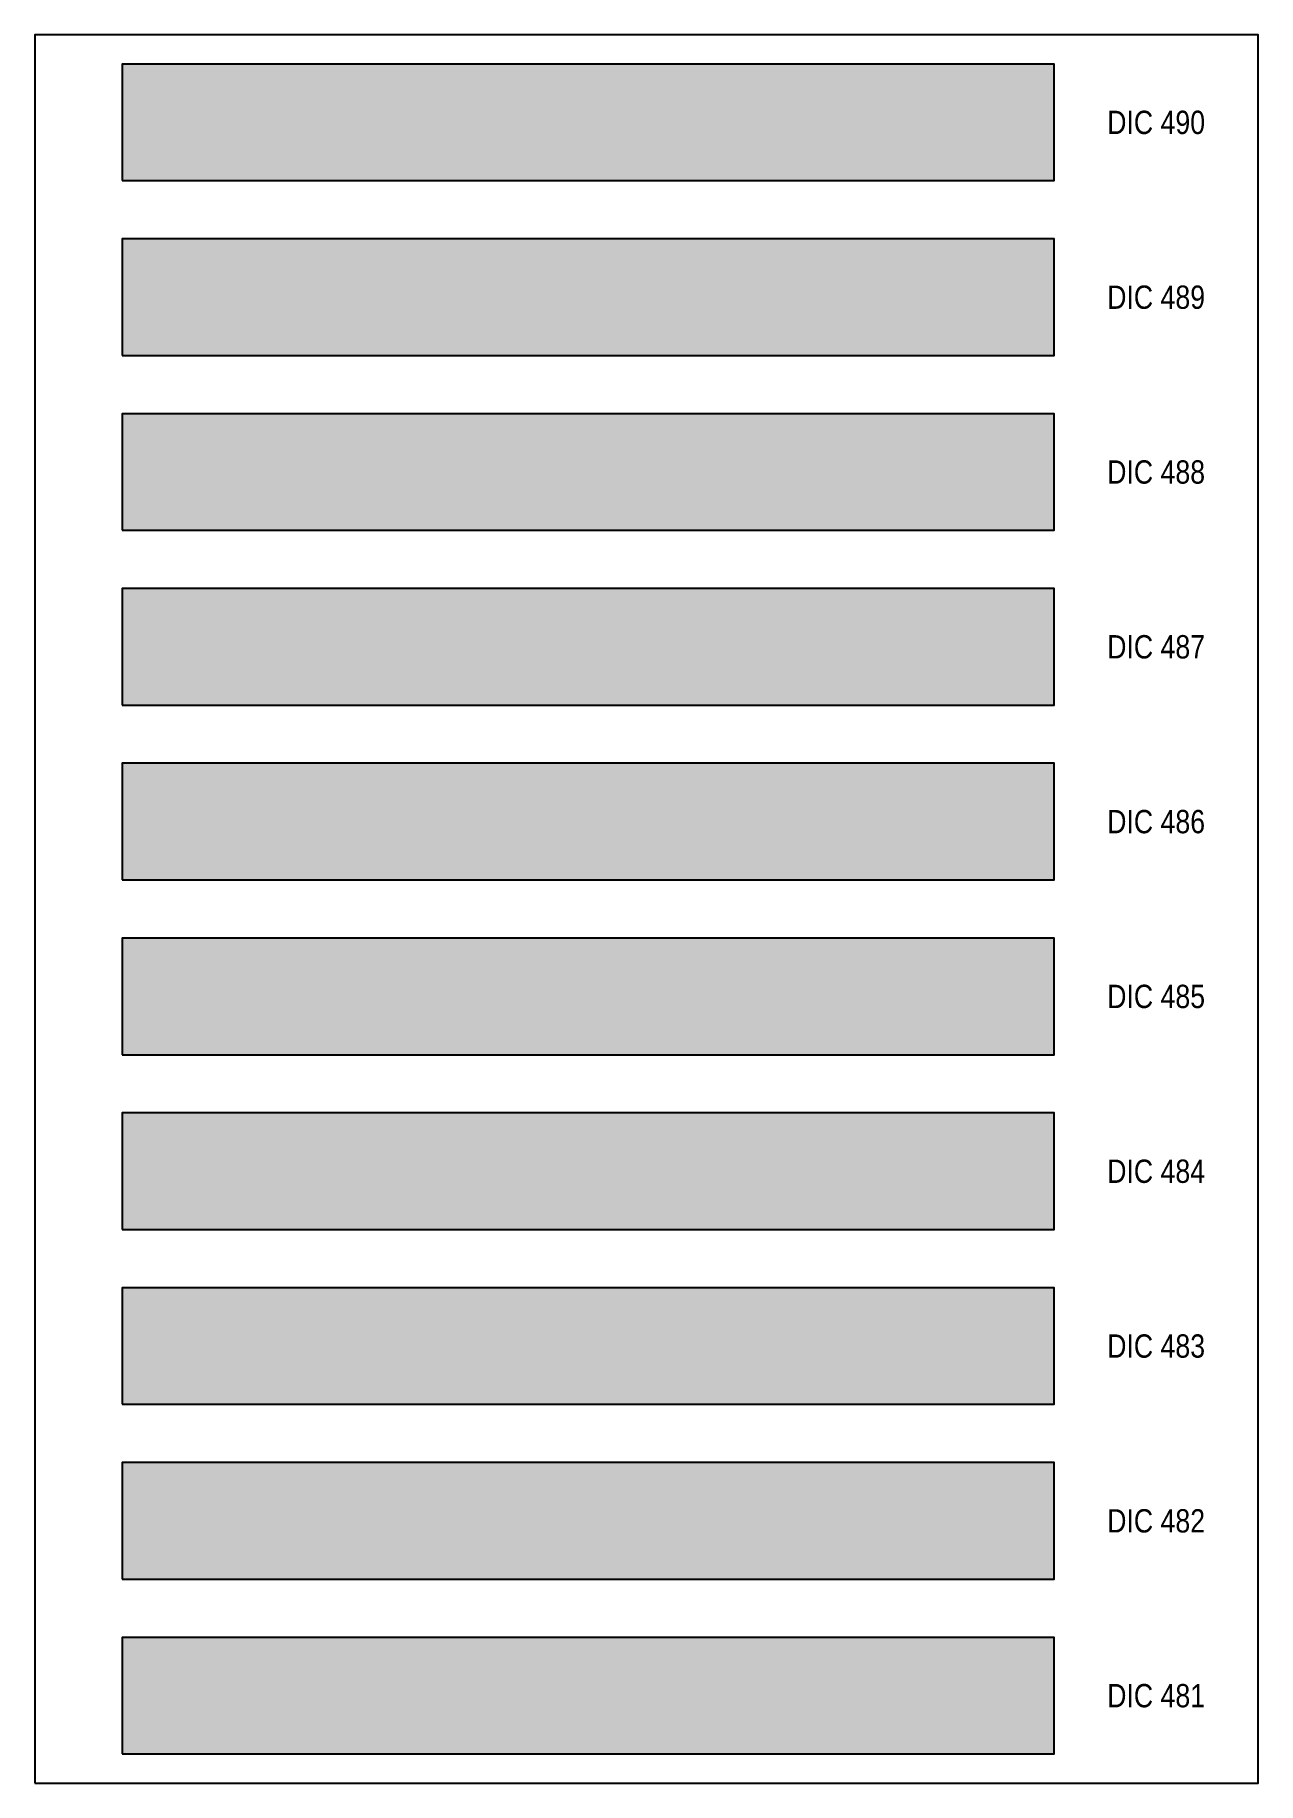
# Model space of a CAD drawing. Header units: millimetres. Extents: x -813692 to 807431, y 0 to 1813163.
# Drawn here: x 0 to 210, y 14400 to 14700 of the extents above; entities that cross this region are included whole.
import ezdxf
from ezdxf.enums import TextEntityAlignment as Align

# ---------------------------------------------------------------- set-up
doc = ezdxf.new("R2010")
doc.units = ezdxf.units.MM
doc.styles.get("Standard").update_dxf_attribs({"font": 'ARIALN.TTF'})

msp = doc.modelspace()

# ---------------------------------------------------------------- texts
at = {"layer": 'Defpoints', "color": 7, "ltscale": 100}
for s, p in [('DIC 490', (192.5, 14685)), ('DIC 489', (192.5, 14655)), ('DIC 488', (192.5, 14625)), ('DIC 487', (192.5, 14595)), ('DIC 486', (192.5, 14565)), ('DIC 485', (192.5, 14535)), ('DIC 484', (192.5, 14505)), ('DIC 483', (192.5, 14475)), ('DIC 482', (192.5, 14445)), ('DIC 481', (192.5, 14415))]:
    msp.add_text(s, height=4, dxfattribs=at).set_placement(p, align=Align.MIDDLE)

# ---------------------------------------------------------------- hatches: boundary and pattern name
at = {"layer": 'Defpoints', "ltscale": 100, "true_color": 0x954b74}
msp.add_hatch(color=235, dxfattribs=at).paths.add_polyline_path([(15, 14675), (175, 14675), (175, 14695), (15, 14695)])
at = {"layer": 'Defpoints', "ltscale": 100, "true_color": 0x905e64}
msp.add_hatch(color=245, dxfattribs=at).paths.add_polyline_path([(15, 14645), (175, 14645), (175, 14665), (15, 14665)])
at = {"layer": 'Defpoints', "ltscale": 100, "true_color": 0x976265}
msp.add_hatch(color=245, dxfattribs=at).paths.add_polyline_path([(15, 14615), (175, 14615), (175, 14635), (15, 14635)])
at = {"layer": 'Defpoints', "ltscale": 100, "true_color": 0xaa5f73}
msp.add_hatch(color=235, dxfattribs=at).paths.add_polyline_path([(15, 14585), (175, 14585), (175, 14605), (15, 14605)])
at = {"layer": 'Defpoints', "ltscale": 100, "true_color": 0xa04a86}
msp.add_hatch(color=225, dxfattribs=at).paths.add_polyline_path([(15, 14555), (175, 14555), (175, 14575), (15, 14575)])
at = {"layer": 'Defpoints', "ltscale": 100, "true_color": 0x964a77}
msp.add_hatch(color=235, dxfattribs=at).paths.add_polyline_path([(15, 14525), (175, 14525), (175, 14545), (15, 14545)])
at = {"layer": 'Defpoints', "ltscale": 100, "true_color": 0xa44d6f}
msp.add_hatch(color=235, dxfattribs=at).paths.add_polyline_path([(15, 14495), (175, 14495), (175, 14515), (15, 14515)])
at = {"layer": 'Defpoints', "ltscale": 100, "true_color": 0xa35394}
msp.add_hatch(color=215, dxfattribs=at).paths.add_polyline_path([(15, 14465), (175, 14465), (175, 14485), (15, 14485)])
at = {"layer": 'Defpoints', "ltscale": 100, "true_color": 0xa75176}
msp.add_hatch(color=235, dxfattribs=at).paths.add_polyline_path([(15, 14435), (175, 14435), (175, 14455), (15, 14455)])
at = {"layer": 'Defpoints', "ltscale": 100, "true_color": 0xc67887}
msp.add_hatch(color=243, dxfattribs=at).paths.add_polyline_path([(15, 14405), (175, 14405), (175, 14425), (15, 14425)])

# ---------------------------------------------------------------- linework, layer by layer
at = {"layer": 'Defpoints', "color": 7, "ltscale": 100}
msp.add_lwpolyline([(0, 14400), (210, 14400), (210, 14700), (0, 14700)], close=True, dxfattribs=at)
msp.add_lwpolyline([(0, 14400), (210, 14400), (210, 14700), (0, 14700)], close=True, dxfattribs=at)
at = {"layer": 'Defpoints', "color": 235, "ltscale": 100, "true_color": 0x954b74}
msp.add_lwpolyline([(15, 14675), (175, 14675), (175, 14695), (15, 14695)], close=True, dxfattribs=at)
at = {"layer": 'Defpoints', "color": 245, "ltscale": 100, "true_color": 0x905e64}
msp.add_lwpolyline([(15, 14645), (175, 14645), (175, 14665), (15, 14665)], close=True, dxfattribs=at)
at = {"layer": 'Defpoints', "color": 245, "ltscale": 100, "true_color": 0x976265}
msp.add_lwpolyline([(15, 14615), (175, 14615), (175, 14635), (15, 14635)], close=True, dxfattribs=at)
at = {"layer": 'Defpoints', "color": 235, "ltscale": 100, "true_color": 0xaa5f73}
msp.add_lwpolyline([(15, 14585), (175, 14585), (175, 14605), (15, 14605)], close=True, dxfattribs=at)
at = {"layer": 'Defpoints', "color": 225, "ltscale": 100, "true_color": 0xa04a86}
msp.add_lwpolyline([(15, 14555), (175, 14555), (175, 14575), (15, 14575)], close=True, dxfattribs=at)
at = {"layer": 'Defpoints', "color": 235, "ltscale": 100, "true_color": 0x964a77}
msp.add_lwpolyline([(15, 14525), (175, 14525), (175, 14545), (15, 14545)], close=True, dxfattribs=at)
at = {"layer": 'Defpoints', "color": 235, "ltscale": 100, "true_color": 0xa44d6f}
msp.add_lwpolyline([(15, 14495), (175, 14495), (175, 14515), (15, 14515)], close=True, dxfattribs=at)
at = {"layer": 'Defpoints', "color": 215, "ltscale": 100, "true_color": 0xa35394}
msp.add_lwpolyline([(15, 14465), (175, 14465), (175, 14485), (15, 14485)], close=True, dxfattribs=at)
at = {"layer": 'Defpoints', "color": 235, "ltscale": 100, "true_color": 0xa75176}
msp.add_lwpolyline([(15, 14435), (175, 14435), (175, 14455), (15, 14455)], close=True, dxfattribs=at)
at = {"layer": 'Defpoints', "color": 243, "ltscale": 100, "true_color": 0xc67887}
msp.add_lwpolyline([(15, 14405), (175, 14405), (175, 14425), (15, 14425)], close=True, dxfattribs=at)

msp.set_redraw_order([(e.dxf.handle, doc.entitydb.next_handle()) for e in msp.query("TEXT MTEXT ATTDEF DIMENSION ARC_DIMENSION")])  # texts and dimensions are drawn at this point

doc.saveas('drawing.dxf')
